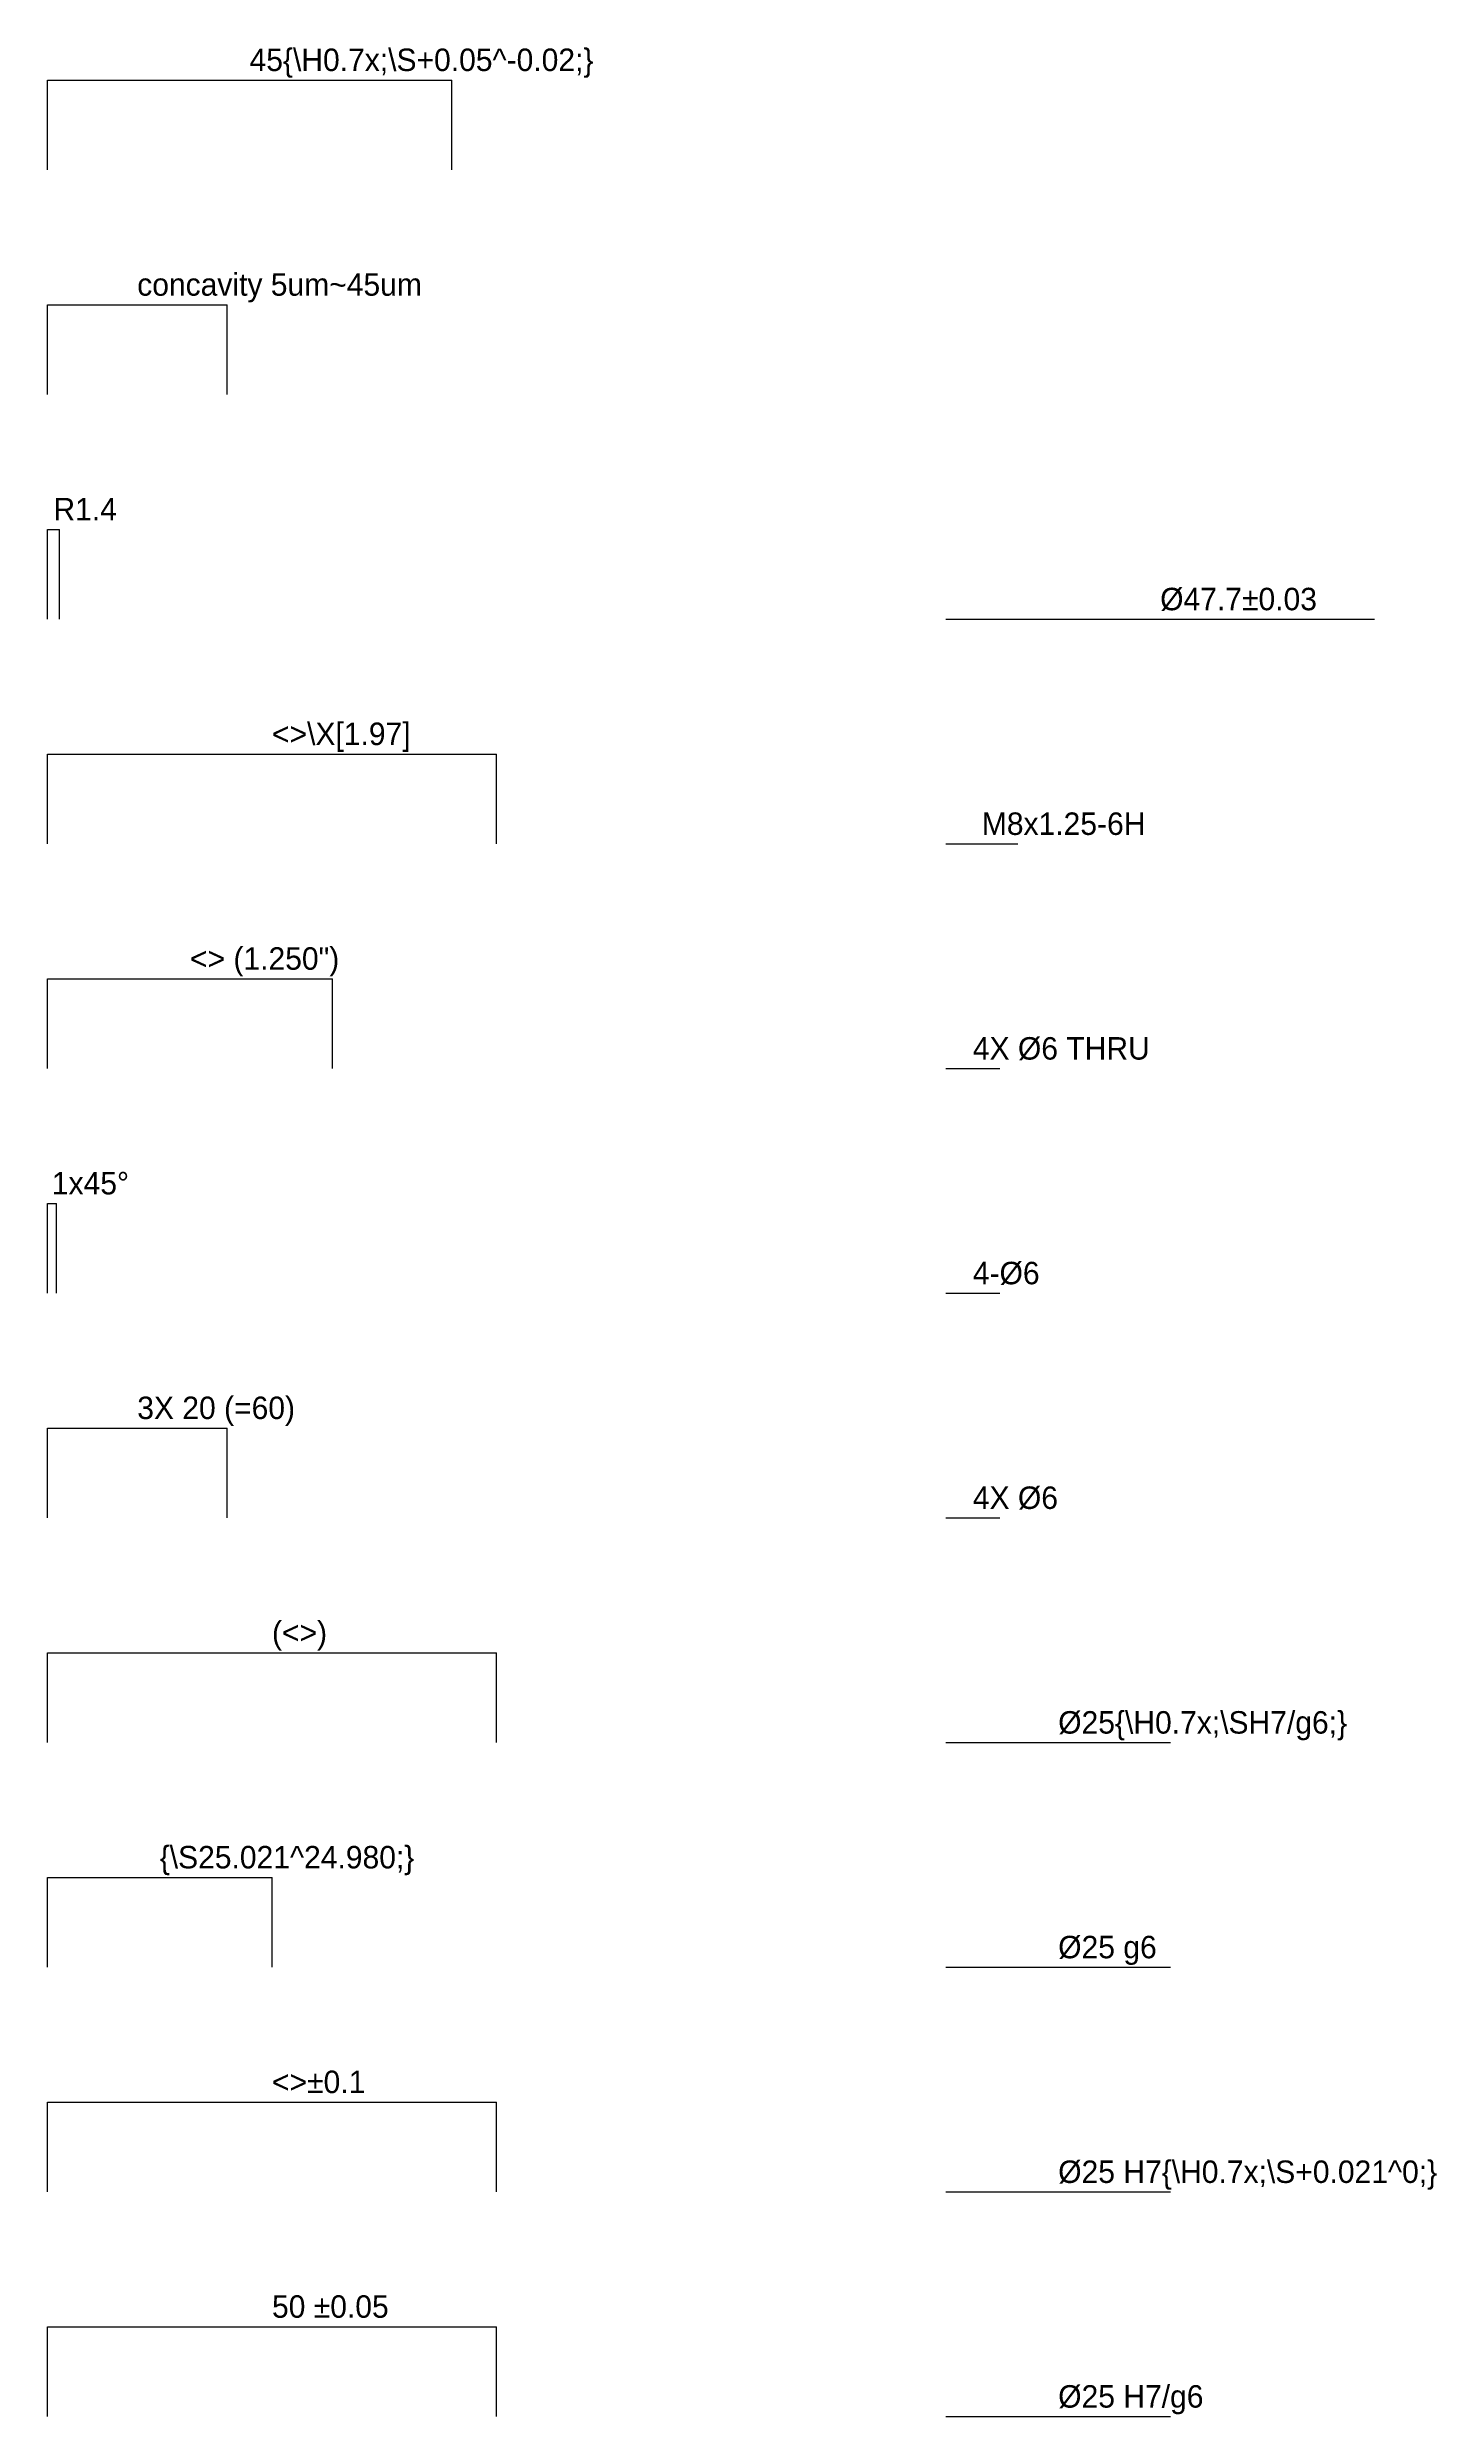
# Model space of a CAD drawing. Header units: millimetres. Extents: x 0 to 155, y 0 to 264.
import ezdxf

# ---------------------------------------------------------------- set-up
doc = ezdxf.new("R2010")
doc.units = ezdxf.units.MM
doc.layers.get('0').update_dxf_attribs({"linetype": 'CONTINUOUS'})
doc.layers.add('DIMS', color=3, linetype='CONTINUOUS')
doc.dimstyles.get("Standard").update_dxf_attribs({"dimtxt": 0.18, "dimasz": 0.18, "dimexe": 0.18, "dimexo": 0.0625, "dimgap": 0.09, "dimtad": 0, "dimtih": 1, "dimtoh": 1, "dimdec": 4, "dimzin": 0, "dimdsep": 46, "dimcen": 0.09, "dimadec": 0, "dimazin": 0, "dimtfac": 1, "dimtdec": 4, "dimtofl": 0, "dimtmove": 0, "dimatfit": 3, "dimfxl": 1, "dimtolj": 1, "dimtzin": 0, "dimarcsym": 0})

# ---------------------------------------------------------------- blocks, each defined once
blk = doc.blocks.new('*D1')
blk.add_line((100, 0), (125, 0))
blk.add_text('%%C25 H7/g6', height=2.5).set_placement((112.5, 1))
blk = doc.blocks.new('*D2')
blk.add_line((100, 25), (125, 25))
blk.add_text('%%C25 H7{\\H0.7x;\\S+0.021^0;}', height=2.5).set_placement((112.5, 26))
blk = doc.blocks.new('*D3')
blk.add_line((100, 50), (125, 50))
blk.add_text('%%C25 g6', height=2.5).set_placement((112.5, 51))
blk = doc.blocks.new('*D4')
blk.add_line((100, 75), (125, 75))
blk.add_text('%%C25{\\H0.7x;\\SH7/g6;}', height=2.5).set_placement((112.5, 76))
blk = doc.blocks.new('*D5')
blk.add_line((100, 100), (106, 100))
blk.add_text('4X %%C6', height=2.5).set_placement((103, 101))
blk = doc.blocks.new('*D6')
blk.add_line((100, 125), (106, 125))
blk.add_text('4-%%C6', height=2.5).set_placement((103, 126))
blk = doc.blocks.new('*D7')
blk.add_line((100, 150), (106, 150))
blk.add_text('4X %%C6 THRU', height=2.5).set_placement((103, 151))
blk = doc.blocks.new('*D8')
blk.add_line((100, 175), (108, 175))
blk.add_text('M8x1.25-6H', height=2.5).set_placement((104, 176))
blk = doc.blocks.new('*D9')
for p, q in [((0, 10), (50, 10)), ((0, 0), (0, 10)), ((50, 0), (50, 10))]:
    blk.add_line(p, q)
blk.add_text('50 %%P0.05', height=2.5).set_placement((25, 11))
blk = doc.blocks.new('*D10')
for p, q in [((0, 35), (50, 35)), ((0, 25), (0, 35)), ((50, 25), (50, 35))]:
    blk.add_line(p, q)
blk.add_text('<>%%P0.1', height=2.5).set_placement((25, 36))
blk = doc.blocks.new('*D11')
for p, q in [((0, 60), (25, 60)), ((0, 50), (0, 60)), ((25, 50), (25, 60))]:
    blk.add_line(p, q)
blk.add_text('{\\S25.021^24.980;}', height=2.5).set_placement((12.5, 61))
blk = doc.blocks.new('*D12')
for p, q in [((0, 85), (50, 85)), ((0, 75), (0, 85)), ((50, 75), (50, 85))]:
    blk.add_line(p, q)
blk.add_text('(<>)', height=2.5).set_placement((25, 86))
blk = doc.blocks.new('*D13')
for p, q in [((0, 110), (20, 110)), ((0, 100), (0, 110)), ((20, 100), (20, 110))]:
    blk.add_line(p, q)
blk.add_text('3X 20 (=60)', height=2.5).set_placement((10, 111))
blk = doc.blocks.new('*D14')
for p, q in [((0, 135), (1, 135)), ((0, 125), (0, 135)), ((1, 125), (1, 135))]:
    blk.add_line(p, q)
blk.add_text('1x45%%D', height=2.5).set_placement((0.5, 136))
blk = doc.blocks.new('*D15')
for p, q in [((0, 160), (31.75, 160)), ((0, 150), (0, 160)), ((31.75, 150), (31.75, 160))]:
    blk.add_line(p, q)
blk.add_text('<> (1.250")', height=2.5).set_placement((15.875, 161))
blk = doc.blocks.new('*D16')
for p, q in [((0, 185), (50, 185)), ((0, 175), (0, 185)), ((50, 175), (50, 185))]:
    blk.add_line(p, q)
blk.add_text('<>\\X[1.97]', height=2.5).set_placement((25, 186))
blk = doc.blocks.new('*D17')
blk.add_line((100, 200), (147.7, 200))
blk.add_text('%%C47.7%%P0.03', height=2.5).set_placement((123.85, 201))
blk = doc.blocks.new('*D18')
for p, q in [((0, 210), (1.35, 210)), ((0, 200), (0, 210)), ((1.35, 200), (1.35, 210))]:
    blk.add_line(p, q)
blk.add_text('R1.4', height=2.5).set_placement((0.675, 211))
blk = doc.blocks.new('*D19')
for p, q in [((0, 235), (20, 235)), ((0, 225), (0, 235)), ((20, 225), (20, 235))]:
    blk.add_line(p, q)
blk.add_text('concavity 5um~45um', height=2.5).set_placement((10, 236))
blk = doc.blocks.new('*D20')
for p, q in [((0, 260), (45, 260)), ((0, 250), (0, 260)), ((45, 250), (45, 260))]:
    blk.add_line(p, q)
blk.add_text('45{\\H0.7x;\\S+0.05^-0.02;}', height=2.5).set_placement((22.5, 261))

msp = doc.modelspace()

# ---------------------------------------------------------------- dimensions: what is measured, and where the dimension line sits
at = {"layer": 'DIMS'}
for base, p1, p2, text, picture, middle in [((0, 260), (0, 250), (45, 250), '45{\\H0.7x;\\S+0.05^-0.02;}', '*D20', (22.5, 250)), ((0, 235), (0, 225), (20, 225), 'concavity 5um~45um', '*D19', (10, 225)), ((0, 210), (0, 200), (1.35, 200), 'R1.4', '*D18', (0.675, 200)), ((0, 185), (0, 175), (50, 175), '<>\\X[1.97]', '*D16', (25, 175)), ((0, 160), (0, 150), (31.75, 150), '<> (1.250")', '*D15', (15.875, 150)), ((0, 135), (0, 125), (1, 125), '1x45%%D', '*D14', (0.5, 125)), ((0, 110), (0, 100), (20, 100), '3X 20 (=60)', '*D13', (10, 100)), ((0, 85), (0, 75), (50, 75), '(<>)', '*D12', (25, 75)), ((0, 60), (0, 50), (25, 50), '{\\S25.021^24.980;}', '*D11', (12.5, 50)), ((0, 35), (0, 25), (50, 25), '<>%%P0.1', '*D10', (25, 25)), ((0, 10), (0, 0), (50, 0), '50 %%P0.05', '*D9', (25, 0))]:
    dim = msp.add_linear_dim(base=base, p1=p1, p2=p2, text=text, dimstyle='Standard', dxfattribs=at)
    dim.commit()
    dim.dimension.update_dxf_attribs({"geometry": picture, "text_midpoint": middle})
for p1, p2, text, picture, middle in [((100, 200), (147.7, 200), '%%C47.7%%P0.03', '*D17', (123.85, 200)), ((100, 175), (108, 175), 'M8x1.25-6H', '*D8', (104, 175)), ((100, 150), (106, 150), '4X %%C6 THRU', '*D7', (103, 150)), ((100, 125), (106, 125), '4-%%C6', '*D6', (103, 125)), ((100, 100), (106, 100), '4X %%C6', '*D5', (103, 100)), ((100, 75), (125, 75), '%%C25{\\H0.7x;\\SH7/g6;}', '*D4', (112.5, 75)), ((100, 50), (125, 50), '%%C25 g6', '*D3', (112.5, 50)), ((100, 25), (125, 25), '%%C25 H7{\\H0.7x;\\S+0.021^0;}', '*D2', (112.5, 25)), ((100, 0), (125, 0), '%%C25 H7/g6', '*D1', (112.5, 0))]:
    dim = msp.add_diameter_dim_2p(p1=p1, p2=p2, text=text, dimstyle='Standard', dxfattribs=at)
    dim.commit()
    dim.dimension.update_dxf_attribs({"geometry": picture, "text_midpoint": middle})

doc.saveas('drawing.dxf')
